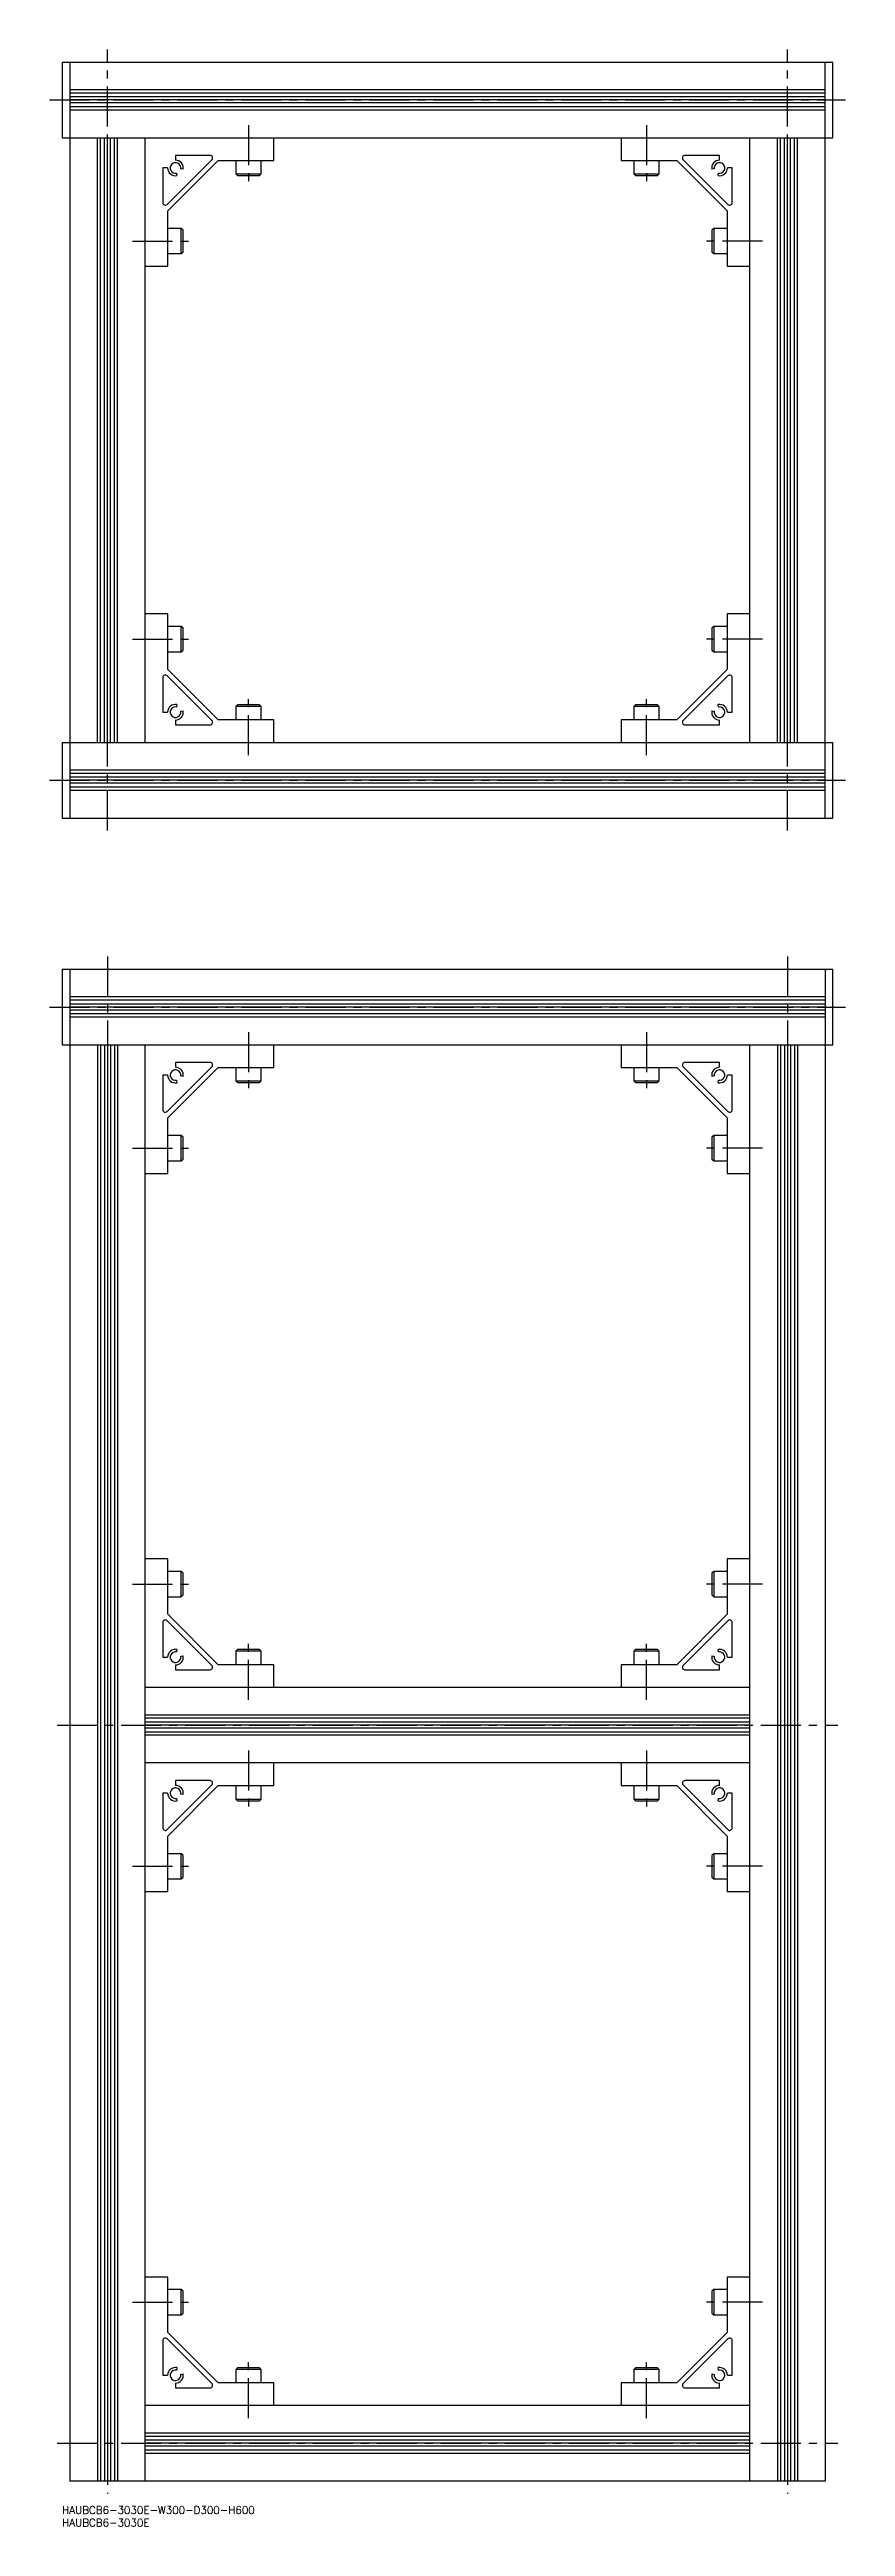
# Model space of a CAD drawing. Extents: x -5 to 761, y -8 to 975.
# Drawn here: x -5 to 311, y -8 to 975 of the extents above; entities that cross this region are included whole.
import ezdxf

# ---------------------------------------------------------------- set-up
doc = ezdxf.new("R2010")
doc.units = 0
doc.header["$LTSCALE"] = 0.5
doc.linetypes.add('CENTER', pattern=[50.8, 31.75, -6.35, 6.35, -6.35])
for name, color, linetype in [('MSM_CENTER', 1, 'CENTER'), ('MSM_CONTINUOUS', 7, 'CONTINUOUS'), ('MSM_PART_NUMBER', 7, 'CONTINUOUS')]:
    doc.layers.add(name, color=color, linetype=linetype)
doc.styles.get("Standard").update_dxf_attribs({"font": 'txt.shx', "height": 3, "bigfont": 'bigfont.shx'})

# ---------------------------------------------------------------- blocks, each defined once
blk = doc.blocks.new('*U8')
at = {"layer": 'MSM_PART_NUMBER'}
blk.add_text('HAUBCB6-3030E-W300-D300-H600', height=3, dxfattribs=at).set_placement((0, -3))
blk = doc.blocks.new('*U9')
at = {"layer": 'MSM_PART_NUMBER'}
blk.add_text('HAUBCB6-3030E', height=3, dxfattribs=at).set_placement((0, -8))

msp = doc.modelspace()

# ---------------------------------------------------------------- linework, layer by layer
at = {"layer": 'MSM_CENTER'}
for p, q in [((18, 665), (18, 975)), ((288, 665), (288, 975)), ((-5, 955), (311, 955)), ((74, 945), (74, 920)), ((232, 945), (232, 920)), ((28, 899), (53, 899)), ((278, 899), (253, 899)), ((28, 741), (53, 741)), ((278, 741), (253, 741)), ((74, 695), (74, 720)), ((232, 695), (232, 720)), ((-5, 685), (311, 685)), ((18, 615), (18, 5)), ((288, 615), (288, 5)), ((-5, 595), (311, 595)), ((74, 585), (74, 560)), ((232, 585), (232, 560)), ((28, 539), (53, 539)), ((278, 539), (253, 539)), ((28, 366), (53, 366)), ((278, 366), (253, 366)), ((74, 320), (74, 345)), ((232, 320), (232, 345)), ((-2, 310), (308, 310)), ((74, 300), (74, 275)), ((232, 300), (232, 275)), ((28, 254), (53, 254)), ((278, 254), (253, 254)), ((28, 81), (53, 81)), ((278, 81), (253, 81)), ((74, 35), (74, 60)), ((232, 35), (232, 60)), ((-2, 25), (308, 25))]:
    msp.add_line(p, q, dxfattribs=at)
at = {"layer": 'MSM_CONTINUOUS'}
for p, q in [((0, 970), (306, 970)), ((0, 970), (0, 940)), ((3, 970), (3, 670)), ((303, 670), (303, 970)), ((306, 940), (306, 970)), ((303, 959), (3, 959)), ((303, 957.74), (3, 957.74)), ((303, 956.2), (3, 956.2)), ((303, 955), (3, 955)), ((303, 953.8), (3, 953.8)), ((303, 952.26), (3, 952.26)), ((303, 951), (3, 951)), ((0, 940), (306, 940)), ((14, 700), (14, 940)), ((15.26, 700), (15.26, 940)), ((16.8, 700), (16.8, 940)), ((18, 700), (18, 940)), ((19.2, 700), (19.2, 940)), ((20.74, 700), (20.74, 940)), ((22, 700), (22, 940)), ((33, 700), (33, 940)), ((84, 931), (84, 940)), ((222, 940), (222, 931)), ((273, 700), (273, 940)), ((284, 700), (284, 940)), ((285.26, 700), (285.26, 940)), ((286.8, 700), (286.8, 940)), ((288, 700), (288, 940)), ((289.2, 700), (289.2, 940)), ((290.74, 700), (290.74, 940)), ((292, 700), (292, 940)), ((40, 928), (40, 914.24)), ((41.9, 928), (40, 928)), ((41.71, 913.54), (59.46, 931.29)), ((42, 911), (62, 931)), ((45, 933), (45, 931.1)), ((58.76, 933), (45, 933)), ((45.36, 925.93), (45.54, 924.95)), ((48.05, 927.46), (47.07, 927.64)), ((62, 931), (84, 931)), ((69, 931), (69, 925.67)), ((69, 925.67), (69.67, 925)), ((69, 925.67), (79, 925.67)), ((69.67, 925), (78.33, 925)), ((78.33, 925), (79, 925.67)), ((79, 925.67), (79, 931)), ((222, 931), (244, 931)), ((227, 931), (227, 925.67)), ((227, 925.67), (227.67, 925)), ((227, 925.67), (237, 925.67)), ((227.67, 925), (236.33, 925)), ((236.33, 925), (237, 925.67)), ((237, 925.67), (237, 931)), ((244, 931), (264, 911)), ((246.54, 931.29), (264.29, 913.54)), ((261, 933), (247.24, 933)), ((258.93, 927.64), (257.95, 927.46)), ((260.46, 924.95), (260.64, 925.93)), ((261, 931.1), (261, 933)), ((266, 928), (264.1, 928)), ((266, 914.24), (266, 928)), ((42, 889), (42, 911)), ((264, 911), (264, 889)), ((47.33, 904), (42, 904)), ((48, 903.33), (47.33, 904)), ((47.33, 894), (47.33, 904)), ((47.33, 894), (48, 894.67)), ((48, 894.67), (48, 903.33)), ((258.67, 904), (258, 903.33)), ((258, 903.33), (258, 894.67)), ((258, 894.67), (258.67, 894)), ((264, 904), (258.67, 904)), ((258.67, 904), (258.67, 894)), ((33, 889), (42, 889)), ((42, 894), (47.33, 894)), ((258.67, 894), (264, 894)), ((264, 889), (273, 889)), ((42, 751), (33, 751)), ((42, 729), (42, 751)), ((264, 751), (264, 729)), ((273, 751), (264, 751)), ((47.33, 746), (42, 746)), ((48, 745.33), (47.33, 746)), ((47.33, 736), (47.33, 746)), ((48, 736.67), (48, 745.33)), ((258.67, 746), (258, 745.33)), ((258, 745.33), (258, 736.67)), ((264, 746), (258.67, 746)), ((258.67, 746), (258.67, 736)), ((42, 736), (47.33, 736)), ((62, 709), (42, 729)), ((47.33, 736), (48, 736.67)), ((264, 729), (244, 709)), ((258, 736.67), (258.67, 736)), ((258.67, 736), (264, 736)), ((40, 725.76), (40, 712)), ((59.46, 708.71), (41.71, 726.46)), ((264.29, 726.46), (246.54, 708.71)), ((266, 712), (266, 725.76)), ((40, 712), (41.9, 712)), ((45, 708.9), (45, 707)), ((45.54, 715.05), (45.36, 714.07)), ((47.07, 712.36), (48.05, 712.54)), ((84, 709), (62, 709)), ((69.67, 715), (69, 714.33)), ((69, 714.33), (69, 709)), ((79, 714.33), (69, 714.33)), ((78.33, 715), (69.67, 715)), ((79, 714.33), (78.33, 715)), ((79, 709), (79, 714.33)), ((84, 700), (84, 709)), ((222, 709), (222, 700)), ((244, 709), (222, 709)), ((227.67, 715), (227, 714.33)), ((227, 714.33), (227, 709)), ((237, 714.33), (227, 714.33)), ((236.33, 715), (227.67, 715)), ((237, 714.33), (236.33, 715)), ((237, 709), (237, 714.33)), ((257.95, 712.54), (258.93, 712.36)), ((260.64, 714.07), (260.46, 715.05)), ((261, 707), (261, 708.9)), ((264.1, 712), (266, 712)), ((0, 700), (306, 700)), ((0, 700), (0, 670)), ((45, 707), (58.76, 707)), ((247.24, 707), (261, 707)), ((306, 670), (306, 700)), ((303, 689), (3, 689)), ((303, 687.74), (3, 687.74)), ((303, 686.2), (3, 686.2)), ((303, 685), (3, 685)), ((303, 683.8), (3, 683.8)), ((303, 682.26), (3, 682.26)), ((303, 681), (3, 681)), ((0, 670), (306, 670)), ((0, 610), (306, 610)), ((0, 610), (0, 580)), ((3, 610), (3, 10)), ((303, 610), (303, 10)), ((306, 580), (306, 610)), ((303, 599), (3, 599)), ((303, 597.74), (3, 597.74)), ((303, 596.2), (3, 596.2)), ((303, 595), (3, 595)), ((303, 593.8), (3, 593.8)), ((303, 592.26), (3, 592.26)), ((303, 591), (3, 591)), ((0, 580), (306, 580)), ((14, 580), (14, 10)), ((15.26, 580), (15.26, 10)), ((16.8, 580), (16.8, 10)), ((18, 580), (18, 10)), ((19.2, 580), (19.2, 10)), ((20.74, 580), (20.74, 10)), ((22, 580), (22, 10)), ((33, 10), (33, 580)), ((84, 571), (84, 580)), ((222, 580), (222, 571)), ((273, 10), (273, 580)), ((284, 580), (284, 10)), ((285.26, 580), (285.26, 10)), ((286.8, 580), (286.8, 10)), ((288, 580), (288, 10)), ((289.2, 580), (289.2, 10)), ((290.74, 580), (290.74, 10)), ((292, 580), (292, 10)), ((41.71, 553.54), (59.46, 571.29)), ((42, 551), (62, 571)), ((45, 573), (45, 571.1)), ((58.76, 573), (45, 573)), ((62, 571), (84, 571)), ((69, 571), (69, 565.67)), ((79, 565.67), (79, 571)), ((222, 571), (244, 571)), ((227, 571), (227, 565.67)), ((237, 565.67), (237, 571)), ((244, 571), (264, 551)), ((246.54, 571.29), (264.29, 553.54)), ((261, 573), (247.24, 573)), ((261, 571.1), (261, 573)), ((40, 568), (40, 554.24)), ((41.9, 568), (40, 568)), ((45.36, 565.93), (45.54, 564.95)), ((48.05, 567.46), (47.07, 567.64)), ((69, 565.67), (69.67, 565)), ((69, 565.67), (79, 565.67)), ((69.67, 565), (78.33, 565)), ((78.33, 565), (79, 565.67)), ((227, 565.67), (227.67, 565)), ((227, 565.67), (237, 565.67)), ((227.67, 565), (236.33, 565)), ((236.33, 565), (237, 565.67)), ((258.93, 567.64), (257.95, 567.46)), ((260.46, 564.95), (260.64, 565.93)), ((266, 568), (264.1, 568)), ((266, 554.24), (266, 568)), ((42, 529), (42, 551)), ((264, 551), (264, 529)), ((47.33, 544), (42, 544)), ((48, 543.33), (47.33, 544)), ((47.33, 534), (47.33, 544)), ((48, 534.67), (48, 543.33)), ((258.67, 544), (258, 543.33)), ((258, 543.33), (258, 534.67)), ((264, 544), (258.67, 544)), ((258.67, 544), (258.67, 534)), ((42, 534), (47.33, 534)), ((47.33, 534), (48, 534.67)), ((258, 534.67), (258.67, 534)), ((258.67, 534), (264, 534)), ((33, 529), (42, 529)), ((264, 529), (273, 529)), ((42, 376), (33, 376)), ((42, 354), (42, 376)), ((264, 376), (264, 354)), ((273, 376), (264, 376)), ((47.33, 371), (42, 371)), ((48, 370.33), (47.33, 371)), ((47.33, 361), (47.33, 371)), ((48, 361.67), (48, 370.33)), ((258.67, 371), (258, 370.33)), ((258, 370.33), (258, 361.67)), ((264, 371), (258.67, 371)), ((258.67, 371), (258.67, 361)), ((42, 361), (47.33, 361)), ((62, 334), (42, 354)), ((47.33, 361), (48, 361.67)), ((264, 354), (244, 334)), ((258, 361.67), (258.67, 361)), ((258.67, 361), (264, 361)), ((40, 350.76), (40, 337)), ((59.46, 333.71), (41.71, 351.46)), ((264.29, 351.46), (246.54, 333.71)), ((266, 337), (266, 350.76)), ((40, 337), (41.9, 337)), ((45.54, 340.05), (45.36, 339.07)), ((47.07, 337.36), (48.05, 337.54)), ((69.67, 340), (69, 339.33)), ((69, 339.33), (69, 334)), ((79, 339.33), (69, 339.33)), ((78.33, 340), (69.67, 340)), ((79, 339.33), (78.33, 340)), ((79, 334), (79, 339.33)), ((227.67, 340), (227, 339.33)), ((227, 339.33), (227, 334)), ((237, 339.33), (227, 339.33)), ((236.33, 340), (227.67, 340)), ((237, 339.33), (236.33, 340)), ((237, 334), (237, 339.33)), ((257.95, 337.54), (258.93, 337.36)), ((260.64, 339.07), (260.46, 340.05)), ((264.1, 337), (266, 337)), ((273, 325), (33, 325)), ((45, 333.9), (45, 332)), ((45, 332), (58.76, 332)), ((84, 334), (62, 334)), ((84, 325), (84, 334)), ((222, 334), (222, 325)), ((244, 334), (222, 334)), ((247.24, 332), (261, 332)), ((261, 332), (261, 333.9)), ((273, 314), (33, 314)), ((273, 312.74), (33, 312.74)), ((273, 311.2), (33, 311.2)), ((273, 310), (33, 310)), ((273, 308.8), (33, 308.8)), ((273, 307.26), (33, 307.26)), ((273, 306), (33, 306)), ((273, 295), (33, 295)), ((84, 286), (84, 295)), ((222, 295), (222, 286)), ((41.71, 268.54), (59.46, 286.29)), ((42, 266), (62, 286)), ((45, 288), (45, 286.1)), ((58.76, 288), (45, 288)), ((62, 286), (84, 286)), ((69, 286), (69, 280.67)), ((79, 280.67), (79, 286)), ((222, 286), (244, 286)), ((227, 286), (227, 280.67)), ((237, 280.67), (237, 286)), ((244, 286), (264, 266)), ((246.54, 286.29), (264.29, 268.54)), ((261, 288), (247.24, 288)), ((261, 286.1), (261, 288)), ((40, 283), (40, 269.24)), ((41.9, 283), (40, 283)), ((45.36, 280.93), (45.54, 279.95)), ((48.05, 282.46), (47.07, 282.64)), ((69, 280.67), (69.67, 280)), ((69, 280.67), (79, 280.67)), ((69.67, 280), (78.33, 280)), ((78.33, 280), (79, 280.67)), ((227, 280.67), (227.67, 280)), ((227, 280.67), (237, 280.67)), ((227.67, 280), (236.33, 280)), ((236.33, 280), (237, 280.67)), ((258.93, 282.64), (257.95, 282.46)), ((260.46, 279.95), (260.64, 280.93)), ((266, 283), (264.1, 283)), ((266, 269.24), (266, 283)), ((42, 244), (42, 266)), ((264, 266), (264, 244)), ((47.33, 259), (42, 259)), ((48, 258.33), (47.33, 259)), ((47.33, 249), (47.33, 259)), ((48, 249.67), (48, 258.33)), ((258.67, 259), (258, 258.33)), ((258, 258.33), (258, 249.67)), ((264, 259), (258.67, 259)), ((258.67, 259), (258.67, 249)), ((42, 249), (47.33, 249)), ((47.33, 249), (48, 249.67)), ((258, 249.67), (258.67, 249)), ((258.67, 249), (264, 249)), ((33, 244), (42, 244)), ((264, 244), (273, 244)), ((42, 91), (33, 91)), ((42, 69), (42, 91)), ((264, 91), (264, 69)), ((273, 91), (264, 91)), ((47.33, 86), (42, 86)), ((48, 85.33), (47.33, 86)), ((47.33, 76), (47.33, 86)), ((48, 76.67), (48, 85.33)), ((258.67, 86), (258, 85.33)), ((258, 85.33), (258, 76.67)), ((264, 86), (258.67, 86)), ((258.67, 86), (258.67, 76)), ((42, 76), (47.33, 76)), ((62, 49), (42, 69)), ((47.33, 76), (48, 76.67)), ((264, 69), (244, 49)), ((258, 76.67), (258.67, 76)), ((258.67, 76), (264, 76)), ((40, 65.76), (40, 52)), ((59.46, 48.71), (41.71, 66.46)), ((264.29, 66.46), (246.54, 48.71)), ((266, 52), (266, 65.76)), ((40, 52), (41.9, 52)), ((45.54, 55.05), (45.36, 54.07)), ((47.07, 52.36), (48.05, 52.54)), ((69.67, 55), (69, 54.33)), ((69, 54.33), (69, 49)), ((79, 54.33), (69, 54.33)), ((78.33, 55), (69.67, 55)), ((79, 54.33), (78.33, 55)), ((79, 49), (79, 54.33)), ((227.67, 55), (227, 54.33)), ((227, 54.33), (227, 49)), ((237, 54.33), (227, 54.33)), ((236.33, 55), (227.67, 55)), ((237, 54.33), (236.33, 55)), ((237, 49), (237, 54.33)), ((257.95, 52.54), (258.93, 52.36)), ((260.64, 54.07), (260.46, 55.05)), ((264.1, 52), (266, 52)), ((273, 40), (33, 40)), ((45, 48.9), (45, 47)), ((45, 47), (58.76, 47)), ((84, 49), (62, 49)), ((84, 40), (84, 49)), ((222, 49), (222, 40)), ((244, 49), (222, 49)), ((247.24, 47), (261, 47)), ((261, 47), (261, 48.9)), ((273, 29), (33, 29)), ((273, 27.74), (33, 27.74)), ((273, 26.2), (33, 26.2)), ((273, 25), (33, 25)), ((273, 23.8), (33, 23.8)), ((273, 22.26), (33, 22.26)), ((273, 21), (33, 21)), ((303, 10), (3, 10))]:
    msp.add_line(p, q, dxfattribs=at)
for centre, radius, start, end in [((45, 928), 3.1, 180, 280), ((45, 928), 2.1, 350, 280), ((45, 928), 3.1, 350, 90), ((58.76, 932), 1, 315, 90), ((247.24, 932), 1, 90, 225), ((261, 928), 3.1, 90, 190), ((261, 928), 2.1, 260, 190), ((261, 928), 3.1, 260, 0), ((41, 914.24), 1, 180, 315), ((265, 914.24), 1, 225, 0), ((41, 725.76), 1, 45, 180), ((265, 725.76), 1, 0, 135), ((45, 712), 3.1, 80, 180), ((45, 712), 2.1, 80, 10), ((45, 712), 3.1, 270, 10), ((58.76, 708), 1, 270, 45), ((247.24, 708), 1, 135, 270), ((261, 712), 3.1, 170, 270), ((261, 712), 2.1, 170, 100), ((261, 712), 3.1, 0, 100), ((45, 568), 3.1, 350, 90), ((58.76, 572), 1, 315, 90), ((247.24, 572), 1, 90, 225), ((261, 568), 3.1, 90, 190), ((45, 568), 3.1, 180, 280), ((45, 568), 2.1, 350, 280), ((261, 568), 2.1, 260, 190), ((261, 568), 3.1, 260, 0), ((41, 554.24), 1, 180, 315), ((265, 554.24), 1, 225, 0), ((41, 350.76), 1, 45, 180), ((265, 350.76), 1, 0, 135), ((45, 337), 3.1, 80, 180), ((45, 337), 2.1, 80, 10), ((45, 337), 3.1, 270, 10), ((261, 337), 3.1, 170, 270), ((261, 337), 2.1, 170, 100), ((261, 337), 3.1, 0, 100), ((58.76, 333), 1, 270, 45), ((247.24, 333), 1, 135, 270), ((45, 283), 2.1, 350, 280), ((45, 283), 3.1, 350, 90), ((58.76, 287), 1, 315, 90), ((247.24, 287), 1, 90, 225), ((261, 283), 3.1, 90, 190), ((261, 283), 2.1, 260, 190), ((45, 283), 3.1, 180, 280), ((261, 283), 3.1, 260, 0), ((41, 269.24), 1, 180, 315), ((265, 269.24), 1, 225, 0), ((41, 65.76), 1, 45, 180), ((265, 65.76), 1, 0, 135), ((45, 52), 3.1, 80, 180), ((45, 52), 2.1, 80, 10), ((45, 52), 3.1, 270, 10), ((261, 52), 3.1, 170, 270), ((261, 52), 2.1, 170, 100), ((261, 52), 3.1, 0, 100), ((58.76, 48), 1, 270, 45), ((247.24, 48), 1, 135, 270)]:
    msp.add_arc(centre, radius, start, end, dxfattribs=at)

# ---------------------------------------------------------------- block references
for name in ['*U8', '*U9']:
    msp.add_blockref(name, (0, 0), dxfattribs=at)

doc.saveas('drawing.dxf')
